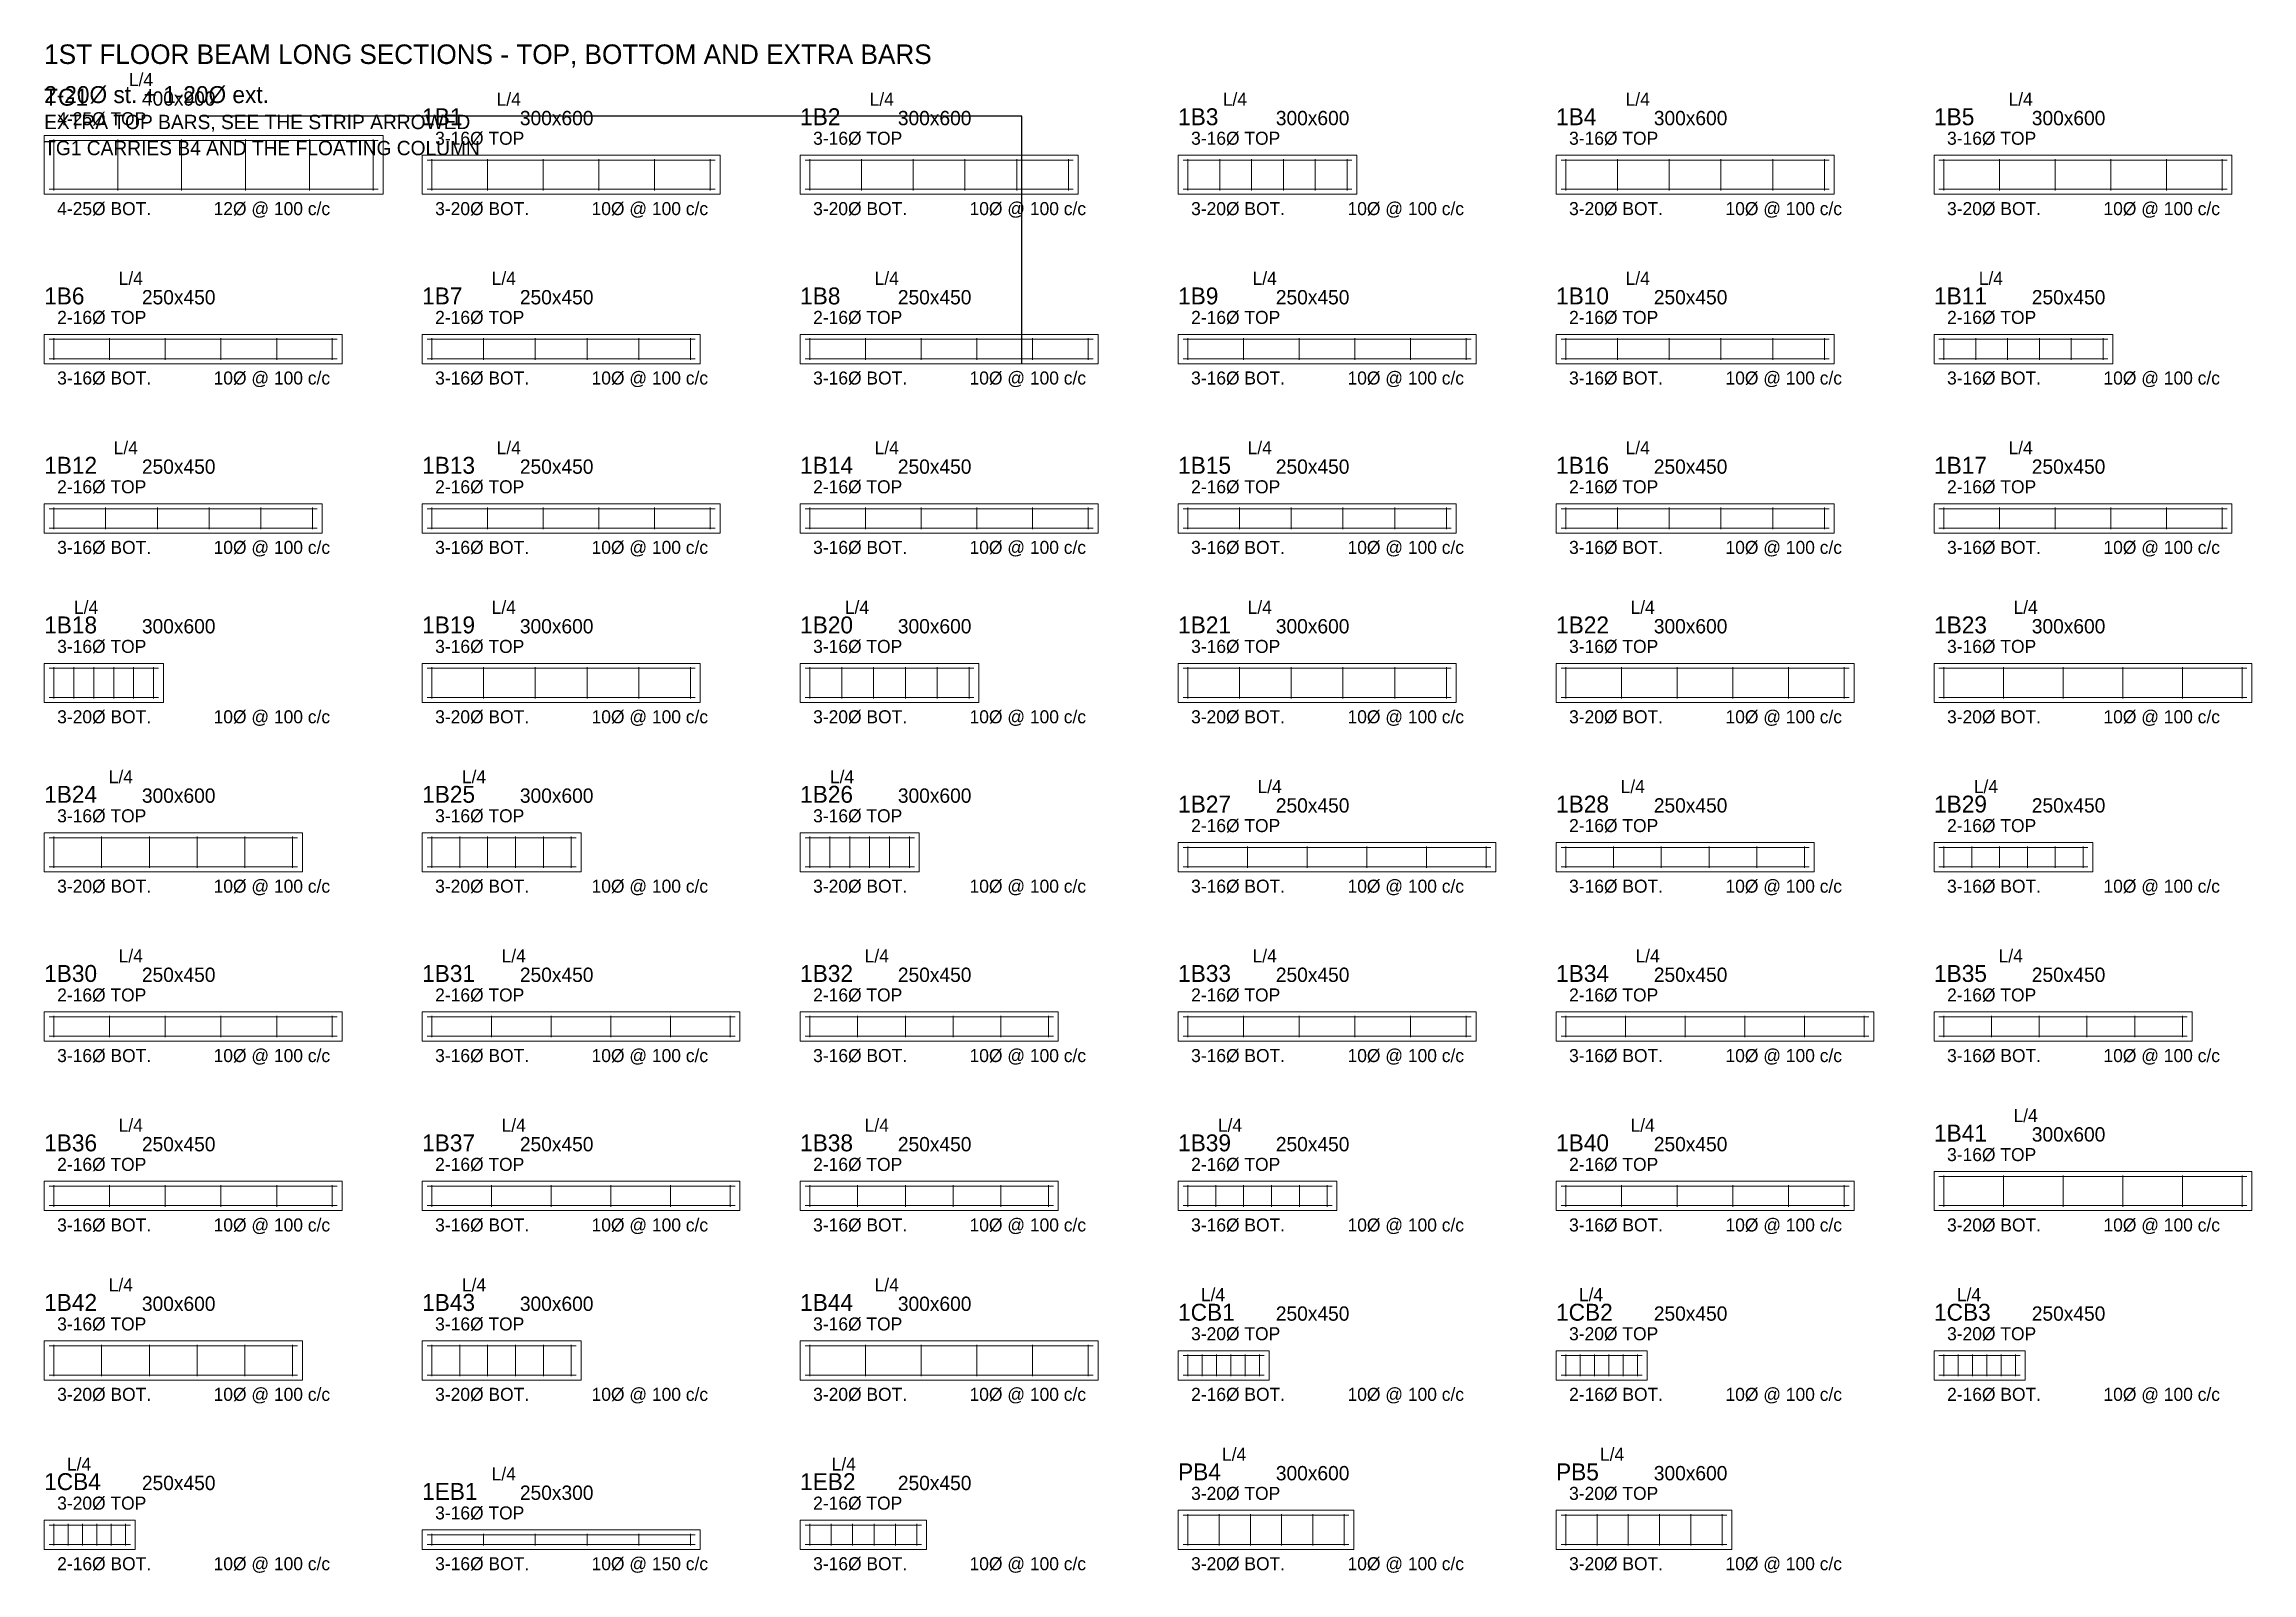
# Model space of a CAD drawing. Extents: x -3200 to 1422622, y -1410602 to 19050.
# Drawn here: x 400000 to 433877, y -821160 to -797696 of the extents above; entities that cross this region are included whole.
import ezdxf

# ---------------------------------------------------------------- set-up
doc = ezdxf.new("R2010")
doc.units = 0
doc.layers.get('0').update_dxf_attribs({"lineweight": 0, "plot": 0})
for name, color, linetype, lineweight, plot in [('Beam Line', 4, 'Continuous', 0, False), ('Dimension', 6, 'Continuous', 0, False), ('Rod-1', 6, 'Continuous', 0, False), ('Rod-2', 2, 'Continuous', 0, False), ('Rod-Stirrup', 3, 'Continuous', 0, False), ('Sheet', 7, 'Continuous', 0, False), ('Text-1', 7, 'Continuous', 0, False), ('Text-2', 7, 'Continuous', 0, False)]:
    doc.layers.add(name, color=color, linetype=linetype, lineweight=lineweight, plot=plot)
doc.styles.add('OpenSansCondensed-Light', font='OpenSansCondensed-Light.ttf')
doc.dimstyles.new('EZDXF', dxfattribs={"dimtxt": 0.25, "dimasz": 0.175, "dimexe": 0.375, "dimexo": 0.125, "dimgap": 0.1, "dimtad": 1, "dimlfac": 100, "dimzin": 12, "dimdsep": 46, "dimtxsty": 'OpenSansCondensed-Light', "dimblk": 'ARCHTICK', "dimcen": 2.5, "dimclrd": 256, "dimclre": 256, "dimclrt": 256, "dimazin": 3, "dimtfac": 0.5, "dimtmove": 2, "dimatfit": 3})

msp = doc.modelspace()

# ---------------------------------------------------------------- texts
at = {"layer": 'Sheet'}
msp.add_text('1ST FLOOR BEAM LONG SECTIONS - TOP, BOTTOM AND EXTRA BARS', height=300, dxfattribs=at).set_placement((400000, -798000))
at = {"layer": 'Text-1'}
for s, height, p in [('TG1', 260, (400000, -798640)), ('400x900', 220, (401500, -798640)), ('1B1', 260, (405800, -798940)), ('300x600', 220, (407300, -798940)), ('1B2', 260, (411600, -798940)), ('300x600', 220, (413100, -798940)), ('1B3', 260, (417400, -798940)), ('300x600', 220, (418900, -798940)), ('1B4', 260, (423200, -798940)), ('300x600', 220, (424700, -798940)), ('1B5', 260, (429000, -798940)), ('300x600', 220, (430500, -798940)), ('1B6', 260, (400000, -801690)), ('250x450', 220, (401500, -801690)), ('1B7', 260, (405800, -801690)), ('250x450', 220, (407300, -801690)), ('1B8', 260, (411600, -801690)), ('250x450', 220, (413100, -801690)), ('1B9', 260, (417400, -801690)), ('250x450', 220, (418900, -801690)), ('1B10', 260, (423200, -801690)), ('250x450', 220, (424700, -801690)), ('1B11', 260, (429000, -801690)), ('250x450', 220, (430500, -801690)), ('1B12', 260, (400000, -804290)), ('250x450', 220, (401500, -804290)), ('1B13', 260, (405800, -804290)), ('250x450', 220, (407300, -804290)), ('1B14', 260, (411600, -804290)), ('250x450', 220, (413100, -804290)), ('1B15', 260, (417400, -804290)), ('250x450', 220, (418900, -804290)), ('1B16', 260, (423200, -804290)), ('250x450', 220, (424700, -804290)), ('1B17', 260, (429000, -804290)), ('250x450', 220, (430500, -804290)), ('1B18', 260, (400000, -806740)), ('300x600', 220, (401500, -806740)), ('1B19', 260, (405800, -806740)), ('300x600', 220, (407300, -806740)), ('1B20', 260, (411600, -806740)), ('300x600', 220, (413100, -806740)), ('1B21', 260, (417400, -806740)), ('300x600', 220, (418900, -806740)), ('1B22', 260, (423200, -806740)), ('300x600', 220, (424700, -806740)), ('1B23', 260, (429000, -806740)), ('300x600', 220, (430500, -806740)), ('1B24', 260, (400000, -809340)), ('300x600', 220, (401500, -809340)), ('1B25', 260, (405800, -809340)), ('300x600', 220, (407300, -809340)), ('1B26', 260, (411600, -809340)), ('300x600', 220, (413100, -809340)), ('1B27', 260, (417400, -809490)), ('250x450', 220, (418900, -809490)), ('1B28', 260, (423200, -809490)), ('250x450', 220, (424700, -809490)), ('1B29', 260, (429000, -809490)), ('250x450', 220, (430500, -809490)), ('1B30', 260, (400000, -812090)), ('250x450', 220, (401500, -812090)), ('1B31', 260, (405800, -812090)), ('250x450', 220, (407300, -812090)), ('1B32', 260, (411600, -812090)), ('250x450', 220, (413100, -812090)), ('1B33', 260, (417400, -812090)), ('250x450', 220, (418900, -812090)), ('1B34', 260, (423200, -812090)), ('250x450', 220, (424700, -812090)), ('1B35', 260, (429000, -812090)), ('250x450', 220, (430500, -812090)), ('1B41', 260, (429000, -814540)), ('300x600', 220, (430500, -814540)), ('1B36', 260, (400000, -814690)), ('250x450', 220, (401500, -814690)), ('1B37', 260, (405800, -814690)), ('250x450', 220, (407300, -814690)), ('1B38', 260, (411600, -814690)), ('250x450', 220, (413100, -814690)), ('1B39', 260, (417400, -814690)), ('250x450', 220, (418900, -814690)), ('1B40', 260, (423200, -814690)), ('250x450', 220, (424700, -814690)), ('1B42', 260, (400000, -817140)), ('300x600', 220, (401500, -817140)), ('1B43', 260, (405800, -817140)), ('300x600', 220, (407300, -817140)), ('1B44', 260, (411600, -817140)), ('300x600', 220, (413100, -817140)), ('1CB1', 260, (417400, -817290)), ('250x450', 220, (418900, -817290)), ('1CB2', 260, (423200, -817290)), ('250x450', 220, (424700, -817290)), ('1CB3', 260, (429000, -817290)), ('250x450', 220, (430500, -817290)), ('1CB4', 260, (400000, -819890)), ('250x450', 220, (401500, -819890)), ('1EB1', 260, (405800, -820040)), ('250x300', 220, (407300, -820040)), ('1EB2', 260, (411600, -819890)), ('250x450', 220, (413100, -819890)), ('PB4', 260, (417400, -819740)), ('300x600', 220, (418900, -819740)), ('PB5', 260, (423200, -819740)), ('300x600', 220, (424700, -819740))]:
    msp.add_text(s, height=height, dxfattribs=at).set_placement(p)
at = {"layer": 'Text-2'}
for s, height, p in [('L/4', 200, (401300, -798340)), ('2-20%%C st. + 1-20%%C ext.', 260, (400000, -798600)), ('L/4', 200, (406943, -798640)), ('L/4', 200, (412667, -798640)), ('L/4', 200, (418086, -798640)), ('L/4', 200, (424267, -798640)), ('L/4', 200, (430143, -798640)), ('EXTRA TOP BARS, SEE THE STRIP ARROWED', 220, (400000, -799000)), ('4-25%%C TOP', 200, (400200, -798940)), ('3-16%%C TOP', 200, (406000, -799240)), ('3-16%%C TOP', 200, (411800, -799240)), ('3-16%%C TOP', 200, (417600, -799240)), ('3-16%%C TOP', 200, (423400, -799240)), ('3-16%%C TOP', 200, (429200, -799240)), ('TG1 CARRIES B4 AND THE FLOATING COLUMN', 220, (400000, -799400)), ('4-25%%C BOT.', 200, (400200, -800320)), ('12%%C @ 100 c/c', 200, (402600, -800320)), ('3-20%%C BOT.', 200, (406000, -800320)), ('10%%C @ 100 c/c', 200, (408400, -800320)), ('3-20%%C BOT.', 200, (411800, -800320)), ('10%%C @ 100 c/c', 200, (414200, -800320)), ('3-20%%C BOT.', 200, (417600, -800320)), ('10%%C @ 100 c/c', 200, (420000, -800320)), ('3-20%%C BOT.', 200, (423400, -800320)), ('10%%C @ 100 c/c', 200, (425800, -800320)), ('3-20%%C BOT.', 200, (429200, -800320)), ('10%%C @ 100 c/c', 200, (431600, -800320)), ('L/4', 200, (401143, -801390)), ('L/4', 200, (406867, -801390)), ('L/4', 200, (412743, -801390)), ('L/4', 200, (418543, -801390)), ('L/4', 200, (424267, -801390)), ('L/4', 200, (429686, -801390)), ('2-16%%C TOP', 200, (400200, -801990)), ('2-16%%C TOP', 200, (406000, -801990)), ('2-16%%C TOP', 200, (411800, -801990)), ('2-16%%C TOP', 200, (417600, -801990)), ('2-16%%C TOP', 200, (423400, -801990)), ('2-16%%C TOP', 200, (429200, -801990)), ('3-16%%C BOT.', 200, (400200, -802920)), ('10%%C @ 100 c/c', 200, (402600, -802920)), ('3-16%%C BOT.', 200, (406000, -802920)), ('10%%C @ 100 c/c', 200, (408400, -802920)), ('3-16%%C BOT.', 200, (411800, -802920)), ('10%%C @ 100 c/c', 200, (414200, -802920)), ('3-16%%C BOT.', 200, (417600, -802920)), ('10%%C @ 100 c/c', 200, (420000, -802920)), ('3-16%%C BOT.', 200, (423400, -802920)), ('10%%C @ 100 c/c', 200, (425800, -802920)), ('3-16%%C BOT.', 200, (429200, -802920)), ('10%%C @ 100 c/c', 200, (431600, -802920)), ('L/4', 200, (401067, -803990)), ('L/4', 200, (406943, -803990)), ('L/4', 200, (412743, -803990)), ('L/4', 200, (418467, -803990)), ('L/4', 200, (424267, -803990)), ('L/4', 200, (430143, -803990)), ('2-16%%C TOP', 200, (400200, -804590)), ('2-16%%C TOP', 200, (406000, -804590)), ('2-16%%C TOP', 200, (411800, -804590)), ('2-16%%C TOP', 200, (417600, -804590)), ('2-16%%C TOP', 200, (423400, -804590)), ('2-16%%C TOP', 200, (429200, -804590)), ('3-16%%C BOT.', 200, (400200, -805520)), ('10%%C @ 100 c/c', 200, (402600, -805520)), ('3-16%%C BOT.', 200, (406000, -805520)), ('10%%C @ 100 c/c', 200, (408400, -805520)), ('3-16%%C BOT.', 200, (411800, -805520)), ('10%%C @ 100 c/c', 200, (414200, -805520)), ('3-16%%C BOT.', 200, (417600, -805520)), ('10%%C @ 100 c/c', 200, (420000, -805520)), ('3-16%%C BOT.', 200, (423400, -805520)), ('10%%C @ 100 c/c', 200, (425800, -805520)), ('3-16%%C BOT.', 200, (429200, -805520)), ('10%%C @ 100 c/c', 200, (431600, -805520)), ('L/4', 200, (400457, -806440)), ('L/4', 200, (406867, -806440)), ('L/4', 200, (412286, -806440)), ('L/4', 200, (418467, -806440)), ('L/4', 200, (424343, -806440)), ('L/4', 200, (430219, -806440)), ('3-16%%C TOP', 200, (400200, -807040)), ('3-16%%C TOP', 200, (406000, -807040)), ('3-16%%C TOP', 200, (411800, -807040)), ('3-16%%C TOP', 200, (417600, -807040)), ('3-16%%C TOP', 200, (423400, -807040)), ('3-16%%C TOP', 200, (429200, -807040)), ('3-20%%C BOT.', 200, (400200, -808120)), ('10%%C @ 100 c/c', 200, (402600, -808120)), ('3-20%%C BOT.', 200, (406000, -808120)), ('10%%C @ 100 c/c', 200, (408400, -808120)), ('3-20%%C BOT.', 200, (411800, -808120)), ('10%%C @ 100 c/c', 200, (414200, -808120)), ('3-20%%C BOT.', 200, (417600, -808120)), ('10%%C @ 100 c/c', 200, (420000, -808120)), ('3-20%%C BOT.', 200, (423400, -808120)), ('10%%C @ 100 c/c', 200, (425800, -808120)), ('3-20%%C BOT.', 200, (429200, -808120)), ('10%%C @ 100 c/c', 200, (431600, -808120)), ('L/4', 200, (400991, -809040)), ('L/4', 200, (406410, -809040)), ('L/4', 200, (412057, -809040)), ('L/4', 200, (418619, -809190)), ('L/4', 200, (424191, -809190)), ('L/4', 200, (429610, -809190)), ('3-16%%C TOP', 200, (400200, -809640)), ('3-16%%C TOP', 200, (406000, -809640)), ('3-16%%C TOP', 200, (411800, -809640)), ('2-16%%C TOP', 200, (417600, -809790)), ('2-16%%C TOP', 200, (423400, -809790)), ('2-16%%C TOP', 200, (429200, -809790)), ('3-20%%C BOT.', 200, (400200, -810720)), ('10%%C @ 100 c/c', 200, (402600, -810720)), ('3-20%%C BOT.', 200, (406000, -810720)), ('10%%C @ 100 c/c', 200, (408400, -810720)), ('3-20%%C BOT.', 200, (411800, -810720)), ('10%%C @ 100 c/c', 200, (414200, -810720)), ('3-16%%C BOT.', 200, (417600, -810720)), ('10%%C @ 100 c/c', 200, (420000, -810720)), ('3-16%%C BOT.', 200, (423400, -810720)), ('10%%C @ 100 c/c', 200, (425800, -810720)), ('3-16%%C BOT.', 200, (429200, -810720)), ('10%%C @ 100 c/c', 200, (431600, -810720)), ('L/4', 200, (401143, -811790)), ('L/4', 200, (407019, -811790)), ('L/4', 200, (412591, -811790)), ('L/4', 200, (418543, -811790)), ('L/4', 200, (424419, -811790)), ('L/4', 200, (429991, -811790)), ('2-16%%C TOP', 200, (400200, -812390)), ('2-16%%C TOP', 200, (406000, -812390)), ('2-16%%C TOP', 200, (411800, -812390)), ('2-16%%C TOP', 200, (417600, -812390)), ('2-16%%C TOP', 200, (423400, -812390)), ('2-16%%C TOP', 200, (429200, -812390)), ('3-16%%C BOT.', 200, (400200, -813320)), ('10%%C @ 100 c/c', 200, (402600, -813320)), ('3-16%%C BOT.', 200, (406000, -813320)), ('10%%C @ 100 c/c', 200, (408400, -813320)), ('3-16%%C BOT.', 200, (411800, -813320)), ('10%%C @ 100 c/c', 200, (414200, -813320)), ('3-16%%C BOT.', 200, (417600, -813320)), ('10%%C @ 100 c/c', 200, (420000, -813320)), ('3-16%%C BOT.', 200, (423400, -813320)), ('10%%C @ 100 c/c', 200, (425800, -813320)), ('3-16%%C BOT.', 200, (429200, -813320)), ('10%%C @ 100 c/c', 200, (431600, -813320)), ('L/4', 200, (430219, -814240)), ('L/4', 200, (401143, -814390)), ('L/4', 200, (407019, -814390)), ('L/4', 200, (412591, -814390)), ('L/4', 200, (418010, -814390)), ('L/4', 200, (424343, -814390)), ('3-16%%C TOP', 200, (429200, -814840)), ('2-16%%C TOP', 200, (400200, -814990)), ('2-16%%C TOP', 200, (406000, -814990)), ('2-16%%C TOP', 200, (411800, -814990)), ('2-16%%C TOP', 200, (417600, -814990)), ('2-16%%C TOP', 200, (423400, -814990)), ('3-16%%C BOT.', 200, (400200, -815920)), ('10%%C @ 100 c/c', 200, (402600, -815920)), ('3-16%%C BOT.', 200, (406000, -815920)), ('10%%C @ 100 c/c', 200, (408400, -815920)), ('3-16%%C BOT.', 200, (411800, -815920)), ('10%%C @ 100 c/c', 200, (414200, -815920)), ('3-16%%C BOT.', 200, (417600, -815920)), ('10%%C @ 100 c/c', 200, (420000, -815920)), ('3-16%%C BOT.', 200, (423400, -815920)), ('10%%C @ 100 c/c', 200, (425800, -815920)), ('3-20%%C BOT.', 200, (429200, -815920)), ('10%%C @ 100 c/c', 200, (431600, -815920)), ('L/4', 200, (400991, -816840)), ('L/4', 200, (406410, -816840)), ('L/4', 200, (412743, -816840)), ('L/4', 200, (417750, -816990)), ('L/4', 200, (423550, -816990)), ('L/4', 200, (429350, -816990)), ('3-16%%C TOP', 200, (400200, -817440)), ('3-16%%C TOP', 200, (406000, -817440)), ('3-16%%C TOP', 200, (411800, -817440)), ('3-20%%C TOP', 200, (417600, -817590)), ('3-20%%C TOP', 200, (423400, -817590)), ('3-20%%C TOP', 200, (429200, -817590)), ('3-20%%C BOT.', 200, (400200, -818520)), ('10%%C @ 100 c/c', 200, (402600, -818520)), ('3-20%%C BOT.', 200, (406000, -818520)), ('10%%C @ 100 c/c', 200, (408400, -818520)), ('3-20%%C BOT.', 200, (411800, -818520)), ('10%%C @ 100 c/c', 200, (414200, -818520)), ('2-16%%C BOT.', 200, (417600, -818520)), ('10%%C @ 100 c/c', 200, (420000, -818520)), ('2-16%%C BOT.', 200, (423400, -818520)), ('10%%C @ 100 c/c', 200, (425800, -818520)), ('2-16%%C BOT.', 200, (429200, -818520)), ('10%%C @ 100 c/c', 200, (431600, -818520)), ('L/4', 200, (400350, -819590)), ('L/4', 200, (412085, -819590)), ('L/4', 200, (418074, -819440)), ('L/4', 200, (423874, -819440)), ('L/4', 200, (406867, -819740)), ('3-20%%C TOP', 200, (400200, -820190)), ('3-16%%C TOP', 200, (406000, -820340)), ('2-16%%C TOP', 200, (411800, -820190)), ('3-20%%C TOP', 200, (417600, -820040)), ('3-20%%C TOP', 200, (423400, -820040)), ('2-16%%C BOT.', 200, (400200, -821120)), ('10%%C @ 100 c/c', 200, (402600, -821120)), ('3-16%%C BOT.', 200, (406000, -821120)), ('10%%C @ 150 c/c', 200, (408400, -821120)), ('3-16%%C BOT.', 200, (411800, -821120)), ('10%%C @ 100 c/c', 200, (414200, -821120)), ('3-20%%C BOT.', 200, (417600, -821120)), ('10%%C @ 100 c/c', 200, (420000, -821120)), ('3-20%%C BOT.', 200, (423400, -821120)), ('10%%C @ 100 c/c', 200, (425800, -821120))]:
    msp.add_text(s, height=height, dxfattribs=at).set_placement(p)

# ---------------------------------------------------------------- blocks, each defined once
blk = doc.blocks.new('_ARCHTICK')
at = {"linetype": 'ByBlock', "const_width": 0.15}
blk.add_lwpolyline([(-0.5, -0.5), (0.5, 0.5)], dxfattribs=at)

# ---------------------------------------------------------------- linework, layer by layer
at = {"layer": 'Beam Line'}
for points in [[(400000, -800000), (405200, -800000), (405200, -799100), (400000, -799100)], [(405800, -800000), (410372, -800000), (410372, -799400), (405800, -799400)], [(411600, -800000), (415867, -800000), (415867, -799400), (411600, -799400)], [(417400, -800000), (420143, -800000), (420143, -799400), (417400, -799400)], [(423200, -800000), (427467, -800000), (427467, -799400), (423200, -799400)], [(429000, -800000), (433572, -800000), (433572, -799400), (429000, -799400)], [(400000, -802600), (404572, -802600), (404572, -802150), (400000, -802150)], [(405800, -802600), (410067, -802600), (410067, -802150), (405800, -802150)], [(411600, -802600), (416172, -802600), (416172, -802150), (411600, -802150)], [(417400, -802600), (421972, -802600), (421972, -802150), (417400, -802150)], [(423200, -802600), (427467, -802600), (427467, -802150), (423200, -802150)], [(429000, -802600), (431743, -802600), (431743, -802150), (429000, -802150)], [(400000, -805200), (404267, -805200), (404267, -804750), (400000, -804750)], [(405800, -805200), (410372, -805200), (410372, -804750), (405800, -804750)], [(411600, -805200), (416172, -805200), (416172, -804750), (411600, -804750)], [(417400, -805200), (421667, -805200), (421667, -804750), (417400, -804750)], [(423200, -805200), (427467, -805200), (427467, -804750), (423200, -804750)], [(429000, -805200), (433572, -805200), (433572, -804750), (429000, -804750)], [(400000, -807800), (401829, -807800), (401829, -807200), (400000, -807200)], [(405800, -807800), (410067, -807800), (410067, -807200), (405800, -807200)], [(411600, -807800), (414343, -807800), (414343, -807200), (411600, -807200)], [(417400, -807800), (421667, -807800), (421667, -807200), (417400, -807200)], [(423200, -807800), (427772, -807800), (427772, -807200), (423200, -807200)], [(429000, -807800), (433877, -807800), (433877, -807200), (429000, -807200)], [(400000, -810400), (403962, -810400), (403962, -809800), (400000, -809800)], [(405800, -810400), (408238, -810400), (408238, -809800), (405800, -809800)], [(411600, -810400), (413429, -810400), (413429, -809800), (411600, -809800)], [(417400, -810400), (422277, -810400), (422277, -809950), (417400, -809950)], [(423200, -810400), (427162, -810400), (427162, -809950), (423200, -809950)], [(429000, -810400), (431438, -810400), (431438, -809950), (429000, -809950)], [(400000, -813000), (404572, -813000), (404572, -812550), (400000, -812550)], [(405800, -813000), (410677, -813000), (410677, -812550), (405800, -812550)], [(411600, -813000), (415562, -813000), (415562, -812550), (411600, -812550)], [(417400, -813000), (421972, -813000), (421972, -812550), (417400, -812550)], [(423200, -813000), (428077, -813000), (428077, -812550), (423200, -812550)], [(429000, -813000), (432962, -813000), (432962, -812550), (429000, -812550)], [(429000, -815600), (433877, -815600), (433877, -815000), (429000, -815000)], [(400000, -815600), (404572, -815600), (404572, -815150), (400000, -815150)], [(405800, -815600), (410677, -815600), (410677, -815150), (405800, -815150)], [(411600, -815600), (415562, -815600), (415562, -815150), (411600, -815150)], [(417400, -815600), (419838, -815600), (419838, -815150), (417400, -815150)], [(423200, -815600), (427772, -815600), (427772, -815150), (423200, -815150)], [(400000, -818200), (403962, -818200), (403962, -817600), (400000, -817600)], [(405800, -818200), (408238, -818200), (408238, -817600), (405800, -817600)], [(411600, -818200), (416172, -818200), (416172, -817600), (411600, -817600)], [(417400, -818200), (418799, -818200), (418799, -817750), (417400, -817750)], [(423200, -818200), (424599, -818200), (424599, -817750), (423200, -817750)], [(429000, -818200), (430399, -818200), (430399, -817750), (429000, -817750)], [(400000, -820800), (401399, -820800), (401399, -820350), (400000, -820350)], [(411600, -820800), (413540, -820800), (413540, -820350), (411600, -820350)], [(417400, -820800), (420097, -820800), (420097, -820200), (417400, -820200)], [(423200, -820800), (425897, -820800), (425897, -820200), (423200, -820200)], [(405800, -820800), (410067, -820800), (410067, -820500), (405800, -820500)]]:
    msp.add_lwpolyline(points, close=True, dxfattribs=at)
at = {"layer": 'Rod-1'}
for p, q in [((400076, -799176), (405124, -799176)), ((405876, -799476), (410296, -799476)), ((411676, -799476), (415791, -799476)), ((417476, -799476), (420067, -799476)), ((423276, -799476), (427391, -799476)), ((429076, -799476), (433496, -799476)), ((400076, -802226), (404496, -802226)), ((405876, -802226), (409991, -802226)), ((411676, -802226), (416096, -802226)), ((417476, -802226), (421896, -802226)), ((423276, -802226), (427391, -802226)), ((429076, -802226), (431667, -802226)), ((400076, -804826), (404191, -804826)), ((405876, -804826), (410296, -804826)), ((411676, -804826), (416096, -804826)), ((417476, -804826), (421591, -804826)), ((423276, -804826), (427391, -804826)), ((429076, -804826), (433496, -804826)), ((400076, -807276), (401753, -807276)), ((405876, -807276), (409991, -807276)), ((411676, -807276), (414267, -807276)), ((417476, -807276), (421591, -807276)), ((423276, -807276), (427696, -807276)), ((429076, -807276), (433801, -807276)), ((400076, -809876), (403886, -809876)), ((405876, -809876), (408162, -809876)), ((411676, -809876), (413353, -809876)), ((417476, -810026), (422201, -810026)), ((423276, -810026), (427086, -810026)), ((429076, -810026), (431362, -810026)), ((400076, -812626), (404496, -812626)), ((405876, -812626), (410601, -812626)), ((411676, -812626), (415486, -812626)), ((417476, -812626), (421896, -812626)), ((423276, -812626), (428001, -812626)), ((429076, -812626), (432886, -812626)), ((400076, -815226), (404496, -815226)), ((405876, -815226), (410601, -815226)), ((411676, -815226), (415486, -815226)), ((417476, -815226), (419762, -815226)), ((423276, -815226), (427696, -815226)), ((429076, -815076), (433801, -815076)), ((400076, -817676), (403886, -817676)), ((405876, -817676), (408162, -817676)), ((411676, -817676), (416096, -817676)), ((417476, -817826), (418723, -817826)), ((423276, -817826), (424523, -817826)), ((429076, -817826), (430323, -817826)), ((400076, -820426), (401323, -820426)), ((411676, -820426), (413464, -820426)), ((417476, -820276), (420021, -820276)), ((423276, -820276), (425821, -820276)), ((405876, -820576), (409991, -820576))]:
    msp.add_line(p, q, dxfattribs=at)
at = {"layer": 'Rod-2'}
for p, q in [((400076, -799924), (405124, -799924)), ((405876, -799924), (410296, -799924)), ((411676, -799924), (415791, -799924)), ((417476, -799924), (420067, -799924)), ((423276, -799924), (427391, -799924)), ((429076, -799924), (433496, -799924)), ((400076, -802524), (404496, -802524)), ((405876, -802524), (409991, -802524)), ((411676, -802524), (416096, -802524)), ((417476, -802524), (421896, -802524)), ((423276, -802524), (427391, -802524)), ((429076, -802524), (431667, -802524)), ((400076, -805124), (404191, -805124)), ((405876, -805124), (410296, -805124)), ((411676, -805124), (416096, -805124)), ((417476, -805124), (421591, -805124)), ((423276, -805124), (427391, -805124)), ((429076, -805124), (433496, -805124)), ((400076, -807724), (401753, -807724)), ((405876, -807724), (409991, -807724)), ((411676, -807724), (414267, -807724)), ((417476, -807724), (421591, -807724)), ((423276, -807724), (427696, -807724)), ((429076, -807724), (433801, -807724)), ((400076, -810324), (403886, -810324)), ((405876, -810324), (408162, -810324)), ((411676, -810324), (413353, -810324)), ((417476, -810324), (422201, -810324)), ((423276, -810324), (427086, -810324)), ((429076, -810324), (431362, -810324)), ((400076, -812924), (404496, -812924)), ((405876, -812924), (410601, -812924)), ((411676, -812924), (415486, -812924)), ((417476, -812924), (421896, -812924)), ((423276, -812924), (428001, -812924)), ((429076, -812924), (432886, -812924)), ((400076, -815524), (404496, -815524)), ((405876, -815524), (410601, -815524)), ((411676, -815524), (415486, -815524)), ((417476, -815524), (419762, -815524)), ((423276, -815524), (427696, -815524)), ((429076, -815524), (433801, -815524)), ((400076, -818124), (403886, -818124)), ((405876, -818124), (408162, -818124)), ((411676, -818124), (416096, -818124)), ((417476, -818124), (418723, -818124)), ((423276, -818124), (424523, -818124)), ((429076, -818124), (430323, -818124)), ((400076, -820724), (401323, -820724)), ((405876, -820724), (409991, -820724)), ((411676, -820724), (413464, -820724)), ((417476, -820724), (420021, -820724)), ((423276, -820724), (425821, -820724))]:
    msp.add_line(p, q, dxfattribs=at)
at = {"layer": 'Rod-Stirrup'}
for p, q in [((400150, -799940), (400150, -799160)), ((401130, -799940), (401130, -799160)), ((402110, -799940), (402110, -799160)), ((403090, -799940), (403090, -799160)), ((404070, -799940), (404070, -799160)), ((405050, -799940), (405050, -799160)), ((405950, -799940), (405950, -799460)), ((406804, -799940), (406804, -799460)), ((407659, -799940), (407659, -799460)), ((408513, -799940), (408513, -799460)), ((409368, -799940), (409368, -799460)), ((410222, -799940), (410222, -799460)), ((411750, -799940), (411750, -799460)), ((412543, -799940), (412543, -799460)), ((413337, -799940), (413337, -799460)), ((414130, -799940), (414130, -799460)), ((414924, -799940), (414924, -799460)), ((415717, -799940), (415717, -799460)), ((417550, -799940), (417550, -799460)), ((418039, -799940), (418039, -799460)), ((418527, -799940), (418527, -799460)), ((419016, -799940), (419016, -799460)), ((419505, -799940), (419505, -799460)), ((419993, -799940), (419993, -799460)), ((423350, -799940), (423350, -799460)), ((424143, -799940), (424143, -799460)), ((424937, -799940), (424937, -799460)), ((425730, -799940), (425730, -799460)), ((426524, -799940), (426524, -799460)), ((427317, -799940), (427317, -799460)), ((429150, -799940), (429150, -799460)), ((430004, -799940), (430004, -799460)), ((430859, -799940), (430859, -799460)), ((431713, -799940), (431713, -799460)), ((432568, -799940), (432568, -799460)), ((433422, -799940), (433422, -799460)), ((400150, -802540), (400150, -802210)), ((401004, -802540), (401004, -802210)), ((401859, -802540), (401859, -802210)), ((402713, -802540), (402713, -802210)), ((403568, -802540), (403568, -802210)), ((404422, -802540), (404422, -802210)), ((405950, -802540), (405950, -802210)), ((406743, -802540), (406743, -802210)), ((407537, -802540), (407537, -802210)), ((408330, -802540), (408330, -802210)), ((409124, -802540), (409124, -802210)), ((409917, -802540), (409917, -802210)), ((411750, -802540), (411750, -802210)), ((412604, -802540), (412604, -802210)), ((413459, -802540), (413459, -802210)), ((414313, -802540), (414313, -802210)), ((415168, -802540), (415168, -802210)), ((416022, -802540), (416022, -802210)), ((417550, -802540), (417550, -802210)), ((418404, -802540), (418404, -802210)), ((419259, -802540), (419259, -802210)), ((420113, -802540), (420113, -802210)), ((420968, -802540), (420968, -802210)), ((421822, -802540), (421822, -802210)), ((423350, -802540), (423350, -802210)), ((424143, -802540), (424143, -802210)), ((424937, -802540), (424937, -802210)), ((425730, -802540), (425730, -802210)), ((426524, -802540), (426524, -802210)), ((427317, -802540), (427317, -802210)), ((429150, -802540), (429150, -802210)), ((429639, -802540), (429639, -802210)), ((430127, -802540), (430127, -802210)), ((430616, -802540), (430616, -802210)), ((431105, -802540), (431105, -802210)), ((431593, -802540), (431593, -802210)), ((400150, -805140), (400150, -804810)), ((400943, -805140), (400943, -804810)), ((401737, -805140), (401737, -804810)), ((402530, -805140), (402530, -804810)), ((403324, -805140), (403324, -804810)), ((404117, -805140), (404117, -804810)), ((405950, -805140), (405950, -804810)), ((406804, -805140), (406804, -804810)), ((407659, -805140), (407659, -804810)), ((408513, -805140), (408513, -804810)), ((409368, -805140), (409368, -804810)), ((410222, -805140), (410222, -804810)), ((411750, -805140), (411750, -804810)), ((412604, -805140), (412604, -804810)), ((413459, -805140), (413459, -804810)), ((414313, -805140), (414313, -804810)), ((415168, -805140), (415168, -804810)), ((416022, -805140), (416022, -804810)), ((417550, -805140), (417550, -804810)), ((418343, -805140), (418343, -804810)), ((419137, -805140), (419137, -804810)), ((419930, -805140), (419930, -804810)), ((420724, -805140), (420724, -804810)), ((421517, -805140), (421517, -804810)), ((423350, -805140), (423350, -804810)), ((424143, -805140), (424143, -804810)), ((424937, -805140), (424937, -804810)), ((425730, -805140), (425730, -804810)), ((426524, -805140), (426524, -804810)), ((427317, -805140), (427317, -804810)), ((429150, -805140), (429150, -804810)), ((430004, -805140), (430004, -804810)), ((430859, -805140), (430859, -804810)), ((431713, -805140), (431713, -804810)), ((432568, -805140), (432568, -804810)), ((433422, -805140), (433422, -804810)), ((400150, -807740), (400150, -807260)), ((400456, -807740), (400456, -807260)), ((400762, -807740), (400762, -807260)), ((401067, -807740), (401067, -807260)), ((401373, -807740), (401373, -807260)), ((401679, -807740), (401679, -807260)), ((405950, -807740), (405950, -807260)), ((406743, -807740), (406743, -807260)), ((407537, -807740), (407537, -807260)), ((408330, -807740), (408330, -807260)), ((409124, -807740), (409124, -807260)), ((409917, -807740), (409917, -807260)), ((411750, -807740), (411750, -807260)), ((412239, -807740), (412239, -807260)), ((412727, -807740), (412727, -807260)), ((413216, -807740), (413216, -807260)), ((413705, -807740), (413705, -807260)), ((414193, -807740), (414193, -807260)), ((417550, -807740), (417550, -807260)), ((418343, -807740), (418343, -807260)), ((419137, -807740), (419137, -807260)), ((419930, -807740), (419930, -807260)), ((420724, -807740), (420724, -807260)), ((421517, -807740), (421517, -807260)), ((423350, -807740), (423350, -807260)), ((424204, -807740), (424204, -807260)), ((425059, -807740), (425059, -807260)), ((425913, -807740), (425913, -807260)), ((426768, -807740), (426768, -807260)), ((427622, -807740), (427622, -807260)), ((429150, -807740), (429150, -807260)), ((430065, -807740), (430065, -807260)), ((430981, -807740), (430981, -807260)), ((431896, -807740), (431896, -807260)), ((432811, -807740), (432811, -807260)), ((433727, -807740), (433727, -807260)), ((400150, -810340), (400150, -809860)), ((400882, -810340), (400882, -809860)), ((401615, -810340), (401615, -809860)), ((402347, -810340), (402347, -809860)), ((403080, -810340), (403080, -809860)), ((403812, -810340), (403812, -809860)), ((405950, -810340), (405950, -809860)), ((406378, -810340), (406378, -809860)), ((406805, -810340), (406805, -809860)), ((407233, -810340), (407233, -809860)), ((407661, -810340), (407661, -809860)), ((408088, -810340), (408088, -809860)), ((411750, -810340), (411750, -809860)), ((412056, -810340), (412056, -809860)), ((412362, -810340), (412362, -809860)), ((412667, -810340), (412667, -809860)), ((412973, -810340), (412973, -809860)), ((413279, -810340), (413279, -809860)), ((417550, -810340), (417550, -810010)), ((418465, -810340), (418465, -810010)), ((419381, -810340), (419381, -810010)), ((420296, -810340), (420296, -810010)), ((421211, -810340), (421211, -810010)), ((422127, -810340), (422127, -810010)), ((423350, -810340), (423350, -810010)), ((424082, -810340), (424082, -810010)), ((424815, -810340), (424815, -810010)), ((425547, -810340), (425547, -810010)), ((426280, -810340), (426280, -810010)), ((427012, -810340), (427012, -810010)), ((429150, -810340), (429150, -810010)), ((429578, -810340), (429578, -810010)), ((430005, -810340), (430005, -810010)), ((430433, -810340), (430433, -810010)), ((430861, -810340), (430861, -810010)), ((431288, -810340), (431288, -810010)), ((400150, -812940), (400150, -812610)), ((401004, -812940), (401004, -812610)), ((401859, -812940), (401859, -812610)), ((402713, -812940), (402713, -812610)), ((403568, -812940), (403568, -812610)), ((404422, -812940), (404422, -812610)), ((405950, -812940), (405950, -812610)), ((406865, -812940), (406865, -812610)), ((407781, -812940), (407781, -812610)), ((408696, -812940), (408696, -812610)), ((409611, -812940), (409611, -812610)), ((410527, -812940), (410527, -812610)), ((411750, -812940), (411750, -812610)), ((412482, -812940), (412482, -812610)), ((413215, -812940), (413215, -812610)), ((413947, -812940), (413947, -812610)), ((414680, -812940), (414680, -812610)), ((415412, -812940), (415412, -812610)), ((417550, -812940), (417550, -812610)), ((418404, -812940), (418404, -812610)), ((419259, -812940), (419259, -812610)), ((420113, -812940), (420113, -812610)), ((420968, -812940), (420968, -812610)), ((421822, -812940), (421822, -812610)), ((423350, -812940), (423350, -812610)), ((424265, -812940), (424265, -812610)), ((425181, -812940), (425181, -812610)), ((426096, -812940), (426096, -812610)), ((427011, -812940), (427011, -812610)), ((427927, -812940), (427927, -812610)), ((429150, -812940), (429150, -812610)), ((429882, -812940), (429882, -812610)), ((430615, -812940), (430615, -812610)), ((431347, -812940), (431347, -812610)), ((432080, -812940), (432080, -812610)), ((432812, -812940), (432812, -812610)), ((429150, -815540), (429150, -815060)), ((430065, -815540), (430065, -815060)), ((430981, -815540), (430981, -815060)), ((431896, -815540), (431896, -815060)), ((432811, -815540), (432811, -815060)), ((433727, -815540), (433727, -815060)), ((400150, -815540), (400150, -815210)), ((401004, -815540), (401004, -815210)), ((401859, -815540), (401859, -815210)), ((402713, -815540), (402713, -815210)), ((403568, -815540), (403568, -815210)), ((404422, -815540), (404422, -815210)), ((405950, -815540), (405950, -815210)), ((406865, -815540), (406865, -815210)), ((407781, -815540), (407781, -815210)), ((408696, -815540), (408696, -815210)), ((409611, -815540), (409611, -815210)), ((410527, -815540), (410527, -815210)), ((411750, -815540), (411750, -815210)), ((412482, -815540), (412482, -815210)), ((413215, -815540), (413215, -815210)), ((413947, -815540), (413947, -815210)), ((414680, -815540), (414680, -815210)), ((415412, -815540), (415412, -815210)), ((417550, -815540), (417550, -815210)), ((417978, -815540), (417978, -815210)), ((418405, -815540), (418405, -815210)), ((418833, -815540), (418833, -815210)), ((419261, -815540), (419261, -815210)), ((419688, -815540), (419688, -815210)), ((423350, -815540), (423350, -815210)), ((424204, -815540), (424204, -815210)), ((425059, -815540), (425059, -815210)), ((425913, -815540), (425913, -815210)), ((426768, -815540), (426768, -815210)), ((427622, -815540), (427622, -815210)), ((400150, -818140), (400150, -817660)), ((400882, -818140), (400882, -817660)), ((401615, -818140), (401615, -817660)), ((402347, -818140), (402347, -817660)), ((403080, -818140), (403080, -817660)), ((403812, -818140), (403812, -817660)), ((405950, -818140), (405950, -817660)), ((406378, -818140), (406378, -817660)), ((406805, -818140), (406805, -817660)), ((407233, -818140), (407233, -817660)), ((407661, -818140), (407661, -817660)), ((408088, -818140), (408088, -817660)), ((411750, -818140), (411750, -817660)), ((412604, -818140), (412604, -817660)), ((413459, -818140), (413459, -817660)), ((414313, -818140), (414313, -817660)), ((415168, -818140), (415168, -817660)), ((416022, -818140), (416022, -817660)), ((417550, -818140), (417550, -817810)), ((417770, -818140), (417770, -817810)), ((417990, -818140), (417990, -817810)), ((418209, -818140), (418209, -817810)), ((418429, -818140), (418429, -817810)), ((418649, -818140), (418649, -817810)), ((423350, -818140), (423350, -817810)), ((423570, -818140), (423570, -817810)), ((423790, -818140), (423790, -817810)), ((424009, -818140), (424009, -817810)), ((424229, -818140), (424229, -817810)), ((424449, -818140), (424449, -817810)), ((429150, -818140), (429150, -817810)), ((429370, -818140), (429370, -817810)), ((429590, -818140), (429590, -817810)), ((429809, -818140), (429809, -817810)), ((430029, -818140), (430029, -817810)), ((430249, -818140), (430249, -817810)), ((400150, -820740), (400150, -820410)), ((400370, -820740), (400370, -820410)), ((400590, -820740), (400590, -820410)), ((400809, -820740), (400809, -820410)), ((401029, -820740), (401029, -820410)), ((401249, -820740), (401249, -820410)), ((411750, -820740), (411750, -820410)), ((412078, -820740), (412078, -820410)), ((412406, -820740), (412406, -820410)), ((412734, -820740), (412734, -820410)), ((413062, -820740), (413062, -820410)), ((413390, -820740), (413390, -820410)), ((417550, -820740), (417550, -820260)), ((418029, -820740), (418029, -820260)), ((418509, -820740), (418509, -820260)), ((418988, -820740), (418988, -820260)), ((419467, -820740), (419467, -820260)), ((419947, -820740), (419947, -820260)), ((423350, -820740), (423350, -820260)), ((423829, -820740), (423829, -820260)), ((424309, -820740), (424309, -820260)), ((424788, -820740), (424788, -820260)), ((425267, -820740), (425267, -820260)), ((425747, -820740), (425747, -820260)), ((405950, -820740), (405950, -820560)), ((406743, -820740), (406743, -820560)), ((407537, -820740), (407537, -820560)), ((408330, -820740), (408330, -820560)), ((409124, -820740), (409124, -820560)), ((409917, -820740), (409917, -820560))]:
    msp.add_line(p, q, dxfattribs=at)

msp.set_redraw_order([(e.dxf.handle, doc.entitydb.next_handle()) for e in msp.query("TEXT MTEXT ATTDEF DIMENSION ARC_DIMENSION")])  # texts and dimensions are drawn at this point

# ---------------------------------------------------------------- leaders
at = {"layer": 'Dimension', "has_arrowhead": 0}
msp.add_leader([(415000, -802600), (415000, -798800), (402400, -798800)], dimstyle='EZDXF', dxfattribs=at)

doc.saveas('drawing.dxf')
